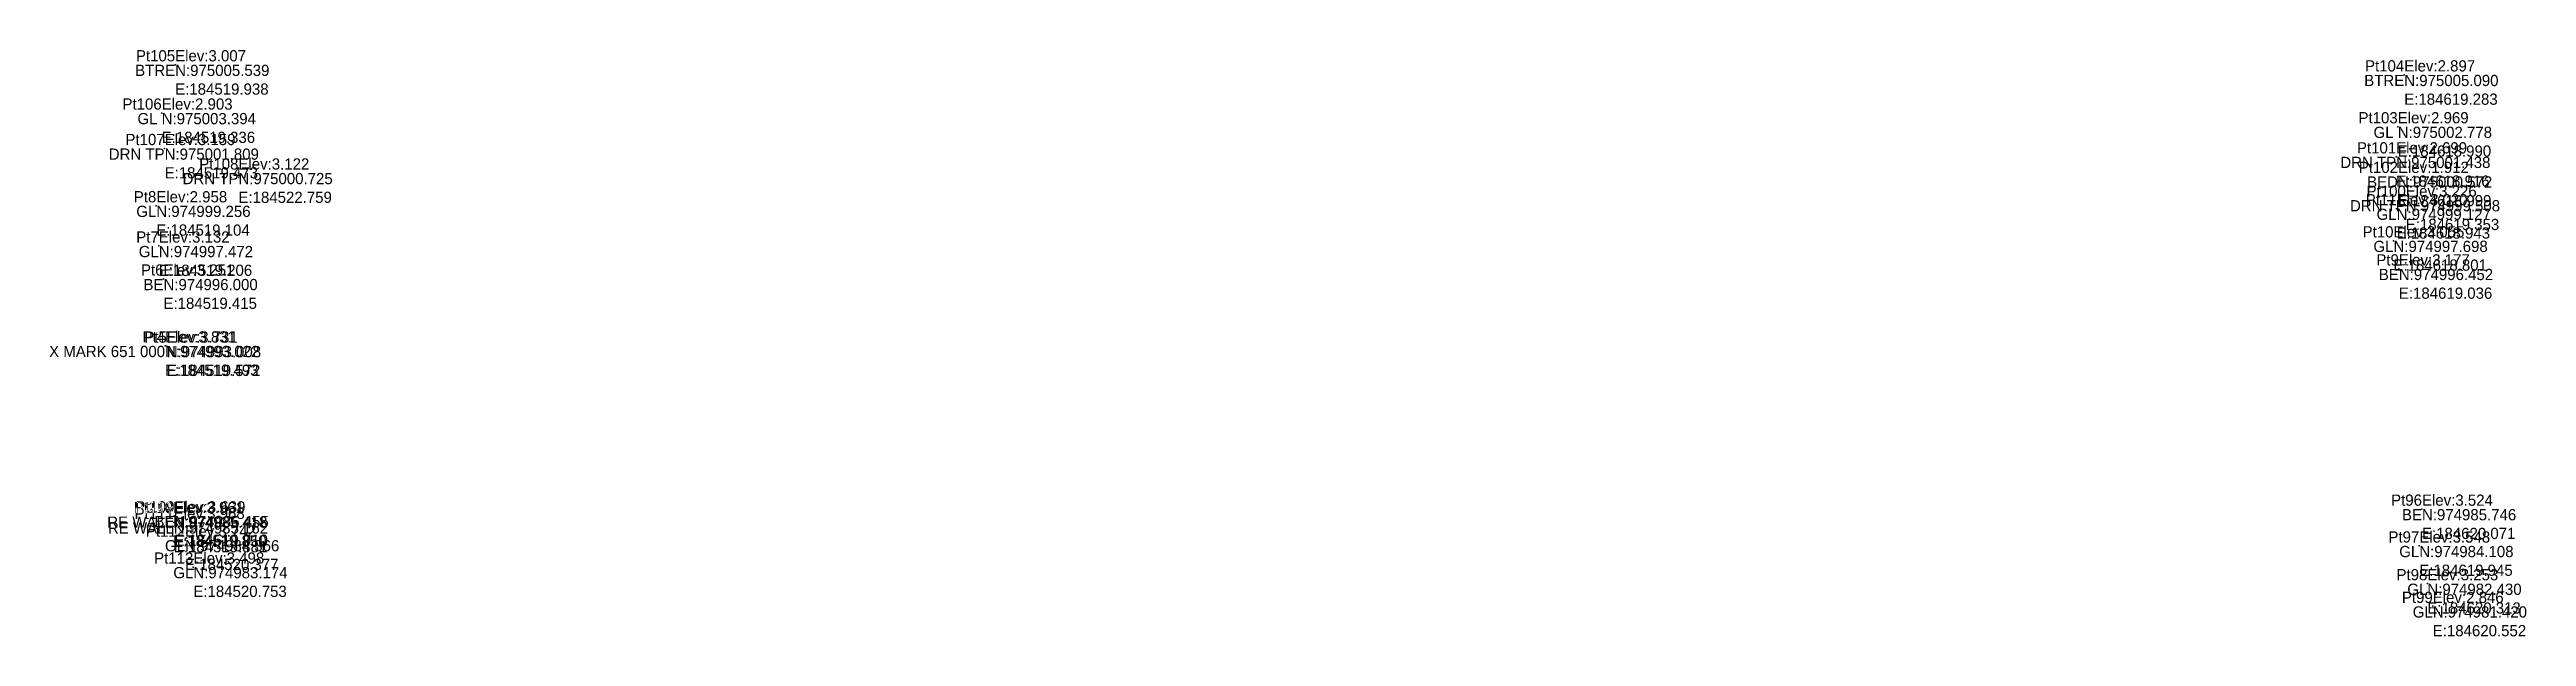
# Model space of a CAD drawing. Header units: metres. Extents: x 169978 to 830021, y 964681 to 1014880.
# Drawn here: x 184514.3 to 184624.7, y 974980.1 to 975006.2 of the extents above; entities that cross this region are included whole.
import ezdxf
from ezdxf.enums import TextEntityAlignment as Align

# ---------------------------------------------------------------- set-up
doc = ezdxf.new("R2010")
doc.units = ezdxf.units.M

msp = doc.modelspace()

# ---------------------------------------------------------------- texts
at = {"layer": 'TN 31.03.2026_Code', "color": 2}
for s, p in [('BTRE', (184519.94, 975005.54, 3.01)), ('BTRE', (184619.28, 975005.09, 2.9)), ('GL ', (184519.34, 975003.39, 2.9)), ('GL ', (184618.99, 975002.78, 2.97)), ('DRN TP', (184519.47, 975001.81, 3.16)), ('DRN TP', (184618.92, 975001.44, 2.7)), ('DRN TP', (184522.76, 975000.72, 3.12)), ('BED', (184619, 975000.57, 1.91)), ('GL', (184519.1, 974999.26, 2.96)), ('DRN TP', (184619.35, 974999.51, 3.23)), ('GL', (184618.94, 974999.13, 3.02)), ('GL', (184519.21, 974997.47, 3.13)), ('GL', (184618.8, 974997.7, 3.06)), ('BE', (184519.42, 974996, 3.25)), ('BE', (184619.04, 974996.45, 3.18)), ('X MARK 651 000', (184519.49, 974993.02, 3.83)), ('BE', (184620.07, 974985.75, 3.52)), ('RE WALL', (184519.85, 974985.42, 3.96)), ('RE WALL', (184519.88, 974985.16, 3.97)), ('BE', (184519.91, 974985.45, 3.64)), ('GL', (184520.38, 974984.37, 3.74)), ('GL', (184619.95, 974984.11, 3.55)), ('GL', (184520.75, 974983.17, 3.5)), ('GL', (184620.31, 974982.43, 3.25)), ('GL', (184620.55, 974981.42, 2.85))]:
    msp.add_text(s, height=0.5, dxfattribs=at).set_placement(p, align=Align.TOP_RIGHT)
at = {"layer": 'TN 31.03.2026_Coordinate', "color": 5, "char_height": 0.5, "width": 6, "attachment_point": 1}
for s, insert in [('N:975005.539\\PE:184519.938', (184519.94, 975005.54, 3.01)), ('N:975005.090\\PE:184619.283', (184619.28, 975005.09, 2.9)), ('N:975003.394\\PE:184519.336', (184519.34, 975003.39, 2.9)), ('N:975002.778\\PE:184618.990', (184618.99, 975002.78, 2.97)), ('N:975001.809\\PE:184519.473', (184519.47, 975001.81, 3.16)), ('N:975001.438\\PE:184618.916', (184618.92, 975001.44, 2.7)), ('N:975000.725\\PE:184522.759', (184522.76, 975000.72, 3.12)), ('N:975000.572\\PE:184618.999', (184619, 975000.57, 1.91)), ('N:974999.256\\PE:184519.104', (184519.1, 974999.26, 2.96)), ('N:974999.127\\PE:184618.943', (184618.94, 974999.13, 3.02)), ('N:974999.508\\PE:184619.353', (184619.35, 974999.51, 3.23)), ('N:974997.472\\PE:184519.206', (184519.21, 974997.47, 3.13)), ('N:974997.698\\PE:184618.801', (184618.8, 974997.7, 3.06)), ('N:974996.000\\PE:184519.415', (184519.42, 974996, 3.25)), ('N:974996.452\\PE:184619.036', (184619.04, 974996.45, 3.18)), ('N:974993.022\\PE:184519.493', (184519.49, 974993.02, 3.83)), ('N:974993.008\\PE:184519.572', (184519.57, 974993.01, 3.73)), ('N:974985.746\\PE:184620.071', (184620.07, 974985.75, 3.52)), ('N:974985.418\\PE:184519.850', (184519.85, 974985.42, 3.96)), ('N:974985.162\\PE:184519.881', (184519.88, 974985.16, 3.97)), ('N:974985.455\\PE:184519.910', (184519.91, 974985.45, 3.64)), ('N:974984.366\\PE:184520.377', (184520.38, 974984.37, 3.74)), ('N:974984.108\\PE:184619.945', (184619.95, 974984.11, 3.55)), ('N:974983.174\\PE:184520.753', (184520.75, 974983.17, 3.5)), ('N:974982.430\\PE:184620.313', (184620.31, 974982.43, 3.25)), ('N:974981.420\\PE:184620.552', (184620.55, 974981.42, 2.85))]:
    msp.add_mtext(s, dxfattribs=dict(at, insert=insert))
at = {"layer": 'TN 31.03.2026_Height', "color": 5}
for s, p in [('Elev:3.007', (184519.94, 975005.54, 3.01)), ('Elev:2.897', (184619.28, 975005.09, 2.9)), ('Elev:2.903', (184519.34, 975003.39, 2.9)), ('Elev:2.969', (184618.99, 975002.78, 2.97)), ('Elev:3.159', (184519.47, 975001.81, 3.16)), ('Elev:3.122', (184522.76, 975000.72, 3.12)), ('Elev:2.699', (184618.92, 975001.44, 2.7)), ('Elev:1.912', (184619, 975000.57, 1.91)), ('Elev:3.226', (184619.35, 974999.51, 3.23)), ('Elev:2.958', (184519.1, 974999.26, 2.96)), ('Elev:3.020', (184618.94, 974999.13, 3.02)), ('Elev:3.132', (184519.21, 974997.47, 3.13)), ('Elev:3.055', (184618.8, 974997.7, 3.06)), ('Elev:3.251', (184519.42, 974996, 3.25)), ('Elev:3.177', (184619.04, 974996.45, 3.18)), ('Elev:3.831', (184519.49, 974993.02, 3.83)), ('Elev:3.731', (184519.57, 974993.01, 3.73)), ('Elev:3.961', (184519.85, 974985.42, 3.96)), ('Elev:3.968', (184519.88, 974985.16, 3.97)), ('Elev:3.639', (184519.91, 974985.45, 3.64)), ('Elev:3.524', (184620.07, 974985.75, 3.52)), ('Elev:3.742', (184520.38, 974984.37, 3.74)), ('Elev:3.548', (184619.95, 974984.11, 3.55)), ('Elev:3.498', (184520.75, 974983.17, 3.5)), ('Elev:3.253', (184620.31, 974982.43, 3.25)), ('Elev:2.846', (184620.55, 974981.42, 2.85))]:
    msp.add_text(s, height=0.5, dxfattribs=at).set_placement(p, align=Align.BOTTOM_LEFT)
at = {"layer": 'TN 31.03.2026_Name', "color": 3}
for s, p in [('Pt105', (184519.94, 975005.54, 3.01)), ('Pt104', (184619.28, 975005.09, 2.9)), ('Pt106', (184519.34, 975003.39, 2.9)), ('Pt103', (184618.99, 975002.78, 2.97)), ('Pt107', (184519.47, 975001.81, 3.16)), ('Pt108', (184522.76, 975000.72, 3.12)), ('Pt101', (184618.92, 975001.44, 2.7)), ('Pt102', (184619, 975000.57, 1.91)), ('Pt100', (184619.35, 974999.51, 3.23)), ('Pt8', (184519.1, 974999.26, 2.96)), ('Pt11', (184618.94, 974999.13, 3.02)), ('Pt7', (184519.21, 974997.47, 3.13)), ('Pt10', (184618.8, 974997.7, 3.06)), ('Pt6', (184519.42, 974996, 3.25)), ('Pt9', (184619.04, 974996.45, 3.18)), ('Pt4', (184519.49, 974993.02, 3.83)), ('Pt5', (184519.57, 974993.01, 3.73)), ('Pt110', (184519.85, 974985.42, 3.96)), ('Pt111', (184519.88, 974985.16, 3.97)), ('Pt109', (184519.91, 974985.45, 3.64)), ('Pt96', (184620.07, 974985.75, 3.52)), ('Pt112', (184520.38, 974984.37, 3.74)), ('Pt97', (184619.95, 974984.11, 3.55)), ('Pt113', (184520.75, 974983.17, 3.5)), ('Pt98', (184620.31, 974982.43, 3.25)), ('Pt99', (184620.55, 974981.42, 2.85))]:
    msp.add_text(s, height=0.5, dxfattribs=at).set_placement(p, align=Align.BOTTOM_RIGHT)

# ---------------------------------------------------------------- linework, layer by layer
at = {"layer": 'TN 31.03.2026_0'}
msp.add_point((184519.57, 974993.01, 3.73), dxfattribs=at)
at = {"layer": 'TN 31.03.2026_311531177495131125238.768116'}
for p in [(184519.34, 975003.39, 2.9), (184618.99, 975002.78, 2.97)]:
    msp.add_point(p, dxfattribs=at)
at = {"layer": 'TN 31.03.2026_BE'}
for p in [(184519.42, 974996, 3.25), (184619.04, 974996.45, 3.18), (184620.07, 974985.75, 3.52), (184519.91, 974985.45, 3.64)]:
    msp.add_point(p, dxfattribs=at)
at = {"layer": 'TN 31.03.2026_BED'}
msp.add_point((184619, 975000.57, 1.91), dxfattribs=at)
at = {"layer": 'TN 31.03.2026_BTRE'}
for p in [(184519.94, 975005.54, 3.01), (184619.28, 975005.09, 2.9)]:
    msp.add_point(p, dxfattribs=at)
at = {"layer": 'TN 31.03.2026_DRN TP'}
for p in [(184519.47, 975001.81, 3.16), (184618.92, 975001.44, 2.7), (184522.76, 975000.72, 3.12), (184619.35, 974999.51, 3.23)]:
    msp.add_point(p, dxfattribs=at)
at = {"layer": 'TN 31.03.2026_GL'}
for p in [(184519.1, 974999.26, 2.96), (184618.94, 974999.13, 3.02), (184519.21, 974997.47, 3.13), (184618.8, 974997.7, 3.06), (184520.38, 974984.37, 3.74), (184619.95, 974984.11, 3.55), (184520.75, 974983.17, 3.5), (184620.31, 974982.43, 3.25), (184620.55, 974981.42, 2.85)]:
    msp.add_point(p, dxfattribs=at)
at = {"layer": 'TN 31.03.2026_RE WALL'}
for p in [(184519.85, 974985.42, 3.96), (184519.88, 974985.16, 3.97)]:
    msp.add_point(p, dxfattribs=at)
at = {"layer": 'TN 31.03.2026_X MARK 651 000'}
msp.add_point((184519.49, 974993.02, 3.83), dxfattribs=at)

msp.set_redraw_order([(e.dxf.handle, doc.entitydb.next_handle()) for e in msp.query("TEXT MTEXT ATTDEF DIMENSION ARC_DIMENSION")])  # texts and dimensions are drawn at this point

doc.saveas('drawing.dxf')
